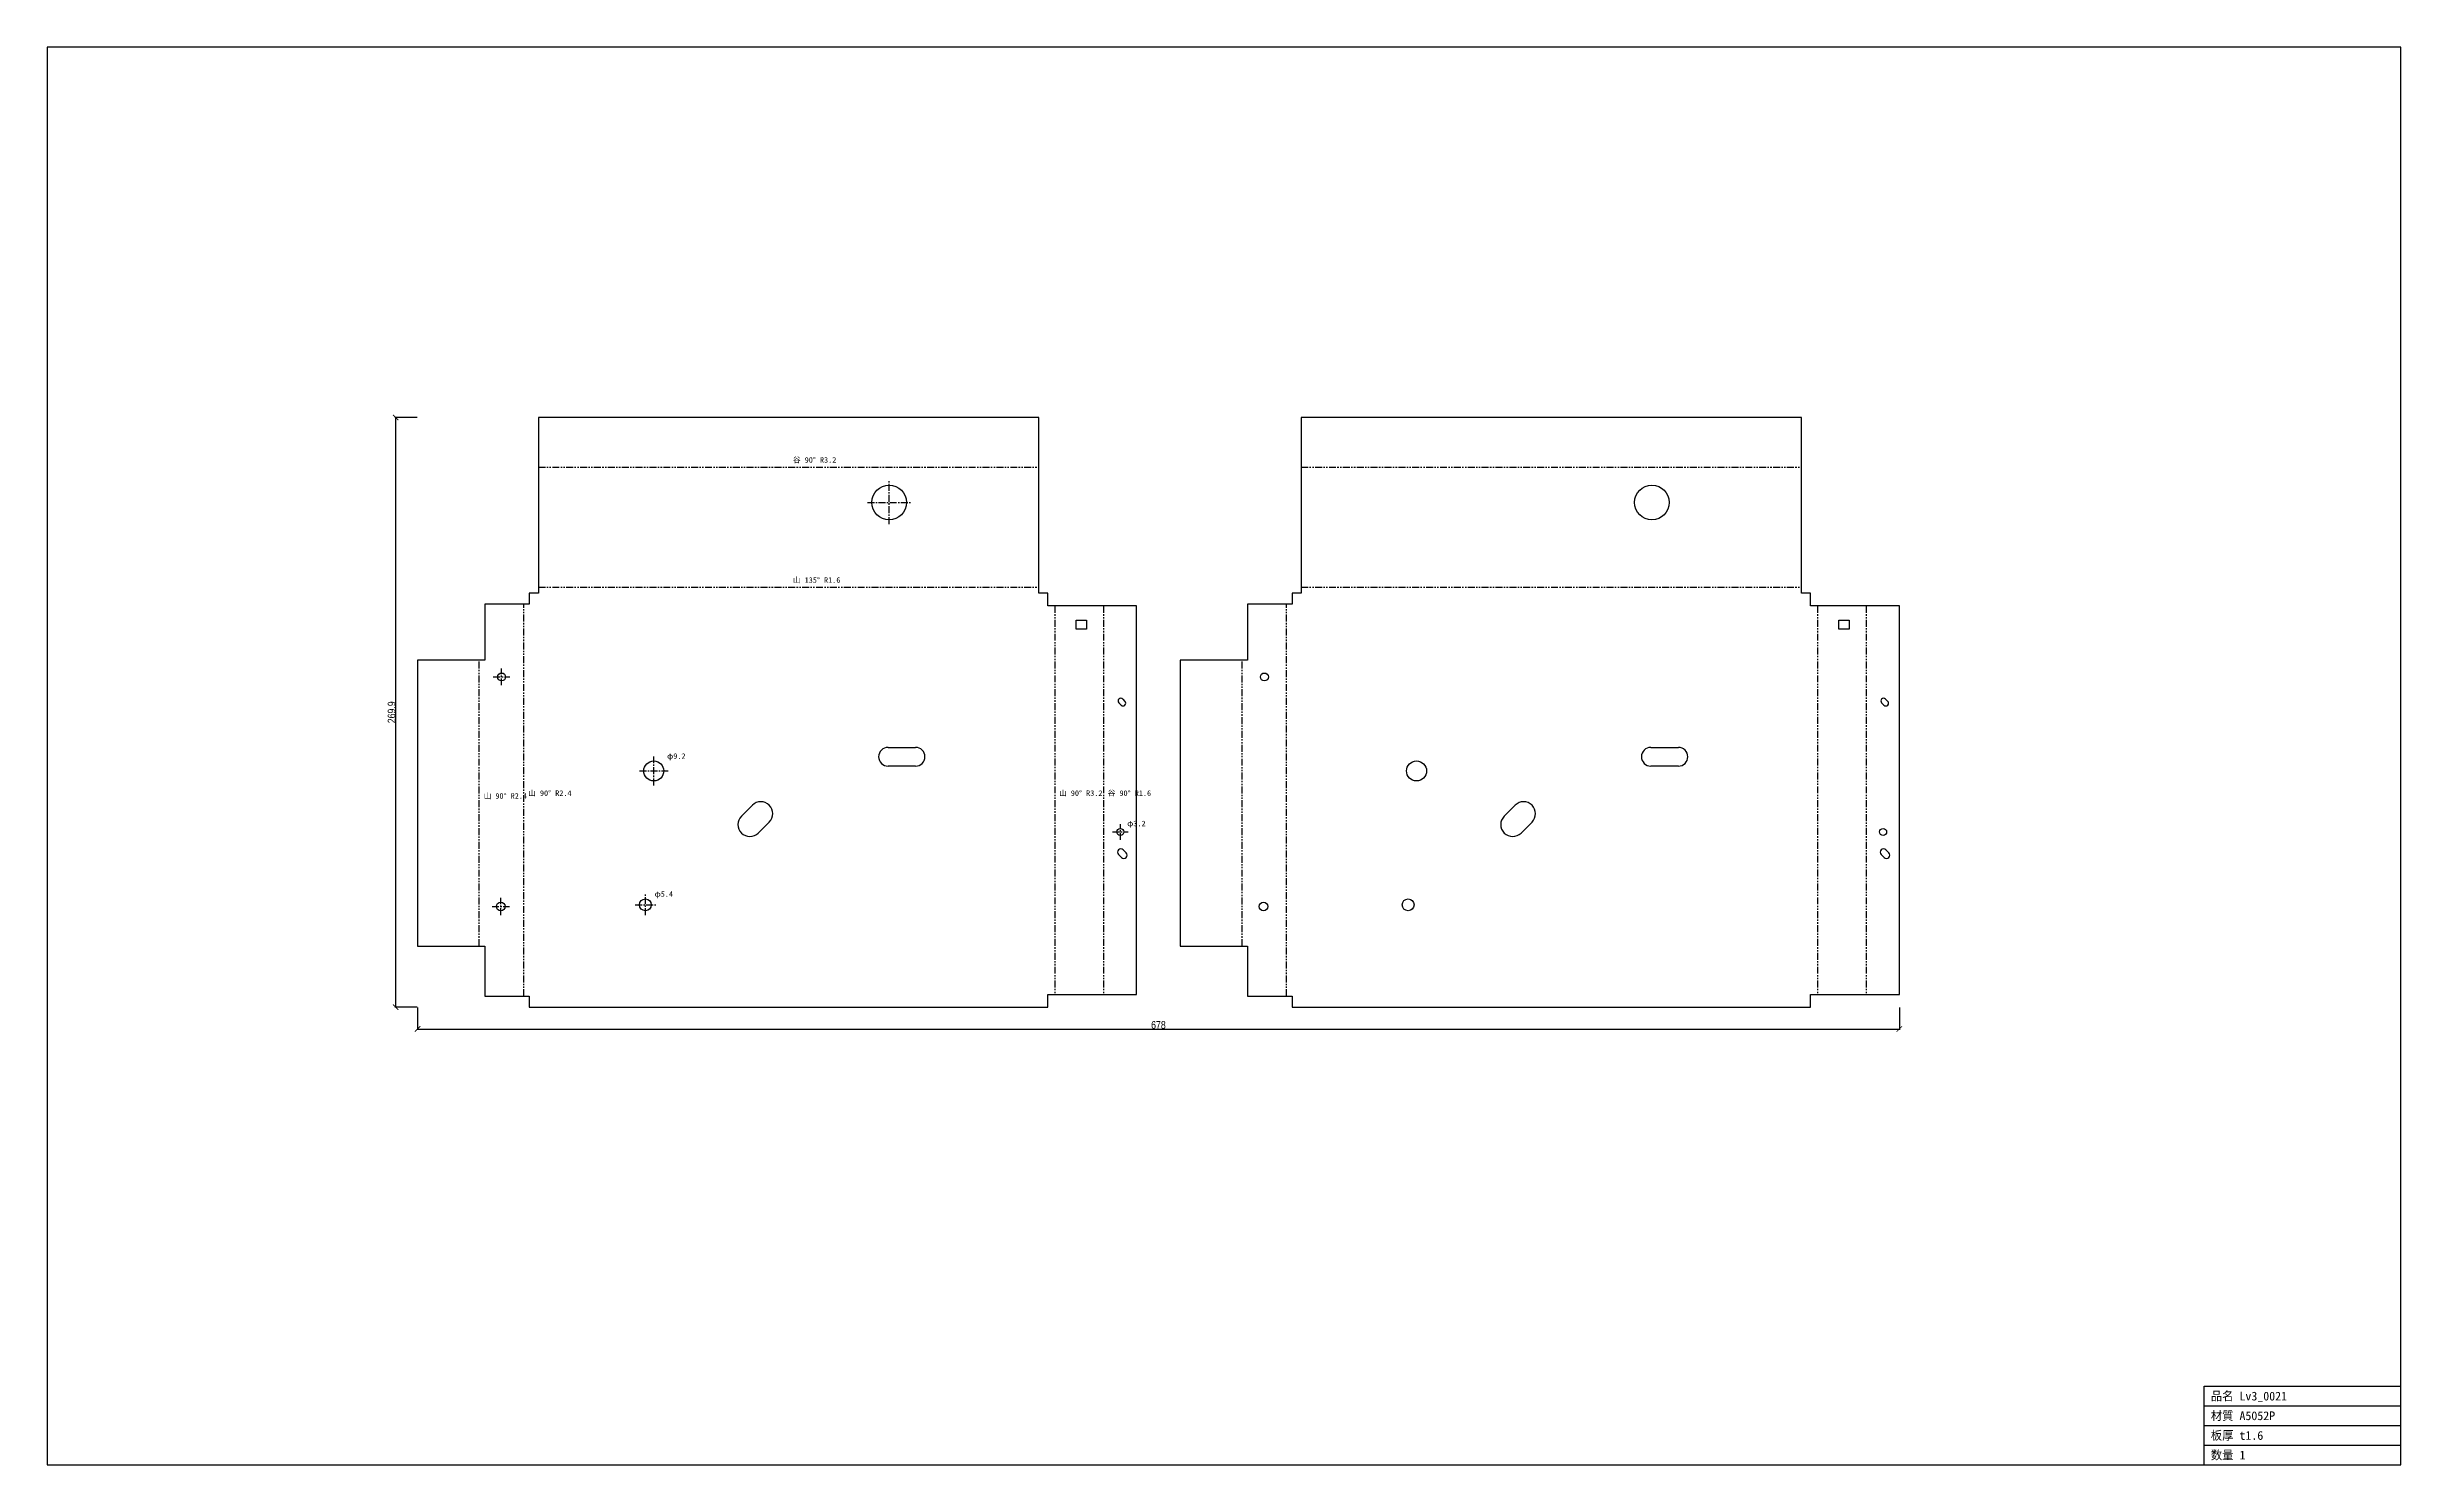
# Model space of a CAD drawing. Header units: millimetres. Extents: x -221 to 856, y -210 to 439.
import ezdxf

# ---------------------------------------------------------------- set-up
doc = ezdxf.new("R2010")
doc.units = ezdxf.units.MM
doc.linetypes.add('CENTER', pattern=[5.08, 3.175, -0.635, 0.635, -0.635])
doc.linetypes.add('PHANTOM', pattern=[6.35, 3.175, -0.635, 0.635, -0.635, 0.635, -0.635])
for name, color, linetype in [('中心線', 7, 'Continuous'), ('図枠', 7, 'Continuous'), ('外形', 7, 'Continuous'), ('寸法', 7, 'Continuous'), ('文字', 7, 'Continuous'), ('曲げ線', 7, 'Continuous')]:
    doc.layers.add(name, color=color, linetype=linetype)
doc.styles.add('OpenSansCondensed-Light', font='OpenSansCondensed-Light.ttf')
doc.dimstyles.new('EZDXF', dxfattribs={"dimtxt": 0.25, "dimasz": 0.175, "dimexe": 0.375, "dimexo": 0.125, "dimgap": 0.1, "dimtad": 1, "dimlfac": 100, "dimzin": 12, "dimdsep": 46, "dimtxsty": 'OpenSansCondensed-Light', "dimblk": 'ARCHTICK', "dimcen": 2.5, "dimazin": 3, "dimtfac": 0.5, "dimtmove": 2, "dimatfit": 3})

# ---------------------------------------------------------------- blocks, each defined once
blk = doc.blocks.new('_ARCHTICK')
at = {"color": 0, "linetype": 'BYBLOCK', "const_width": 0.15}
blk.add_lwpolyline([(-0.5, -0.5), (0.5, 0.5)], dxfattribs=at)

msp = doc.modelspace()

# ---------------------------------------------------------------- linework, layer by layer
at = {"layer": '中心線', "color": 1, "linetype": 'CENTER'}
for p, q in [((164.66, 221.06), (164.66, 240.89)), ((154.75, 230.97), (174.58, 230.97)), ((-16.47, 151.11), (-8.85, 151.11)), ((-12.66, 147.3), (-12.66, 154.92)), ((50.38, 108.09), (63.53, 108.09)), ((56.95, 101.51), (56.95, 114.66)), ((266.81, 80.2), (274.04, 80.2)), ((270.43, 76.58), (270.43, 83.81)), ((-17.07, 46.03), (-9.11, 46.03)), ((-13.09, 42.05), (-13.09, 50.01)), ((48.4, 46.83), (57.82, 46.83)), ((53.11, 42.12), (53.11, 51.54))]:
    msp.add_line(p, q, dxfattribs=at)
at = {"layer": '図枠'}
for p, q in [((856.38, 439.38), (-220.65, 439.38)), ((-220.65, 439.38), (-220.65, -209.5)), ((856.38, -209.5), (856.38, 439.38)), ((766.38, -209.5), (766.38, -173.5)), ((766.38, -173.5), (856.38, -173.5)), ((766.38, -182.5), (856.38, -182.5)), ((766.38, -191.5), (856.38, -191.5)), ((766.38, -200.5), (856.38, -200.5)), ((-220.65, -209.5), (856.38, -209.5))]:
    msp.add_line(p, q, dxfattribs=at)
at = {"layer": '外形'}
for p, q in [((233.07, 269.88), (4.2, 269.88)), ((4.2, 269.88), (4.2, 189.4)), ((233.07, 189.4), (233.07, 269.88)), ((582.07, 269.88), (353.21, 269.88)), ((353.21, 269.88), (353.21, 189.4)), ((582.07, 189.4), (582.07, 269.88)), ((0, 184.4), (-20.37, 184.4)), ((-20.37, 184.4), (-20.37, 158.86)), ((4.2, 189.4), (0, 189.4)), ((0, 189.4), (0, 184.4)), ((237.27, 189.4), (233.07, 189.4)), ((237.27, 183.6), (237.27, 189.4)), ((277.86, 183.6), (237.27, 183.6)), ((277.86, 5.8), (277.86, 183.6)), ((349.01, 184.4), (328.64, 184.4)), ((328.64, 184.4), (328.64, 158.86)), ((353.21, 189.4), (349.01, 189.4)), ((349.01, 189.4), (349.01, 184.4)), ((586.27, 189.4), (582.07, 189.4)), ((586.27, 183.6), (586.27, 189.4)), ((626.87, 183.6), (586.27, 183.6)), ((626.87, 5.8), (626.87, 183.6)), ((250.15, 177.15), (254.95, 177.15)), ((250.15, 172.91), (250.15, 177.15)), ((254.95, 172.91), (250.15, 172.91)), ((254.95, 177.15), (254.95, 172.91)), ((599.16, 177.15), (603.96, 177.15)), ((599.16, 172.91), (599.16, 177.15)), ((603.96, 172.91), (599.16, 172.91)), ((603.96, 177.15), (603.96, 172.91)), ((-20.37, 158.86), (-51.14, 158.86)), ((-51.14, 158.86), (-51.14, 27.98)), ((328.64, 158.86), (297.86, 158.86)), ((297.86, 158.86), (297.86, 27.98)), ((271.51, 141.01), (272.56, 139.95)), ((620.51, 141.01), (621.57, 139.95)), ((270.81, 138.2), (269.75, 139.25)), ((619.81, 138.2), (618.76, 139.25)), ((164.14, 118.9), (176.76, 118.9)), ((513.15, 118.9), (525.77, 118.9)), ((176.76, 110.33), (164.14, 110.33)), ((525.77, 110.33), (513.15, 110.33)), ((97.07, 87.41), (102.07, 92.42)), ((446.07, 87.41), (451.08, 92.42)), ((109.79, 84.7), (104.79, 79.69)), ((458.8, 84.7), (453.8, 79.69)), ((270.94, 68.48), (269.56, 69.85)), ((271.71, 72), (273.09, 70.63)), ((619.94, 68.48), (618.57, 69.85)), ((620.72, 72), (622.09, 70.63)), ((-51.14, 27.98), (-20.37, 27.98)), ((-20.37, 27.98), (-20.37, 5)), ((297.86, 27.98), (328.64, 27.98)), ((328.64, 27.98), (328.64, 5)), ((-20.37, 5), (0, 5)), ((0, 5), (0, 0)), ((0, 0), (237.27, 0)), ((237.27, 0), (237.27, 5.8)), ((237.27, 5.8), (277.86, 5.8)), ((328.64, 5), (349.01, 5)), ((349.01, 5), (349.01, 0)), ((349.01, 0), (586.27, 0)), ((586.27, 0), (586.27, 5.8)), ((586.27, 5.8), (626.87, 5.8))]:
    msp.add_line(p, q, dxfattribs=at)
for centre, radius in [((164.66, 230.97), 7.92), ((513.67, 230.97), 7.92), ((-12.66, 151.11), 1.81), ((336.35, 151.11), 1.81), ((56.95, 108.09), 4.58), ((405.96, 108.09), 4.58), ((270.43, 80.2), 1.61), ((619.44, 80.2), 1.61), ((-13.09, 46.03), 1.98), ((53.11, 46.83), 2.71), ((335.92, 46.03), 1.98), ((402.12, 46.83), 2.71)]:
    msp.add_circle(centre, radius, dxfattribs=at)
for centre, radius, start, end in [((270.63, 140.13), 1.24, 45, -135), ((619.64, 140.13), 1.24, 45, -135), ((271.68, 139.08), 1.24, -135, 45), ((620.69, 139.08), 1.24, -135, 45), ((164.14, 114.61), 4.29, 90, -90), ((176.76, 114.61), 4.29, -90, 90), ((513.15, 114.61), 4.29, 90, -90), ((525.77, 114.61), 4.29, -90, 90), ((100.93, 83.55), 5.46, 135, -45), ((105.93, 88.56), 5.46, -45, 135), ((449.94, 83.55), 5.46, 135, -45), ((454.94, 88.56), 5.46, -45, 135), ((270.64, 70.92), 1.52, 45, -135), ((272.01, 69.55), 1.52, -135, 45), ((619.65, 70.92), 1.52, 45, -135), ((621.02, 69.55), 1.52, -135, 45)]:
    msp.add_arc(centre, radius, start, end, dxfattribs=at)
at = {"layer": '曲げ線', "color": 4, "linetype": 'PHANTOM'}
for p, q in [((4.2, 247.19), (233.07, 247.19)), ((353.21, 247.19), (582.07, 247.19)), ((-2.51, 5), (-2.51, 184.4)), ((4.2, 192.22), (233.07, 192.22)), ((240.41, 183.6), (240.41, 5.8)), ((262.66, 183.6), (262.66, 5.8)), ((346.5, 5), (346.5, 184.4)), ((353.21, 192.22), (582.07, 192.22)), ((589.42, 183.6), (589.42, 5.8)), ((611.67, 183.6), (611.67, 5.8)), ((-22.88, 27.98), (-22.88, 158.86)), ((326.13, 27.98), (326.13, 158.86))]:
    msp.add_line(p, q, dxfattribs=at)

# ---------------------------------------------------------------- texts
at = {"layer": '文字'}
for s, height, p in [('谷 90° R3.2', 2.5, (120.63, 249.19)), ('山 135° R1.6', 2.5, (120.63, 194.22)), ('φ9.2', 2.5, (63.03, 113.66)), ('山 90° R2.4', 2.5, (-20.88, 95.42)), ('山 90° R2.4', 2.5, (-0.51, 96.7)), ('山 90° R3.2', 2.5, (242.41, 96.7)), ('谷 90° R1.6', 2.5, (264.66, 96.7)), ('φ3.2', 2.5, (273.54, 82.81)), ('φ5.4', 2.5, (57.32, 50.54)), ('品名 Lv3_0021', 4, (769.38, -180)), ('材質 A5052P', 4, (769.38, -189)), ('板厚 t1.6', 4, (769.38, -198)), ('数量 1', 4, (769.38, -207))]:
    msp.add_text(s, height=height, dxfattribs=at).set_placement(p)

# ---------------------------------------------------------------- dimensions: what is measured, and where the dimension line sits
at = {"layer": '寸法'}
msp.add_linear_dim(base=(-61.14, 0), p1=(-51.14, 0), p2=(-51.14, 269.88), angle=90, dimstyle='EZDXF', override={"dimtxt": 3.5, "dimasz": 2.5, "dimdec": 1, "dimlfac": 1}, dxfattribs=at).render()
msp.add_linear_dim(base=(-51.14, -10), p1=(-51.14, 0), p2=(626.87, 0), dimstyle='EZDXF', override={"dimtxt": 3.5, "dimasz": 2.5, "dimdec": 1, "dimlfac": 1}, dxfattribs=at).render()

doc.saveas('drawing.dxf')
